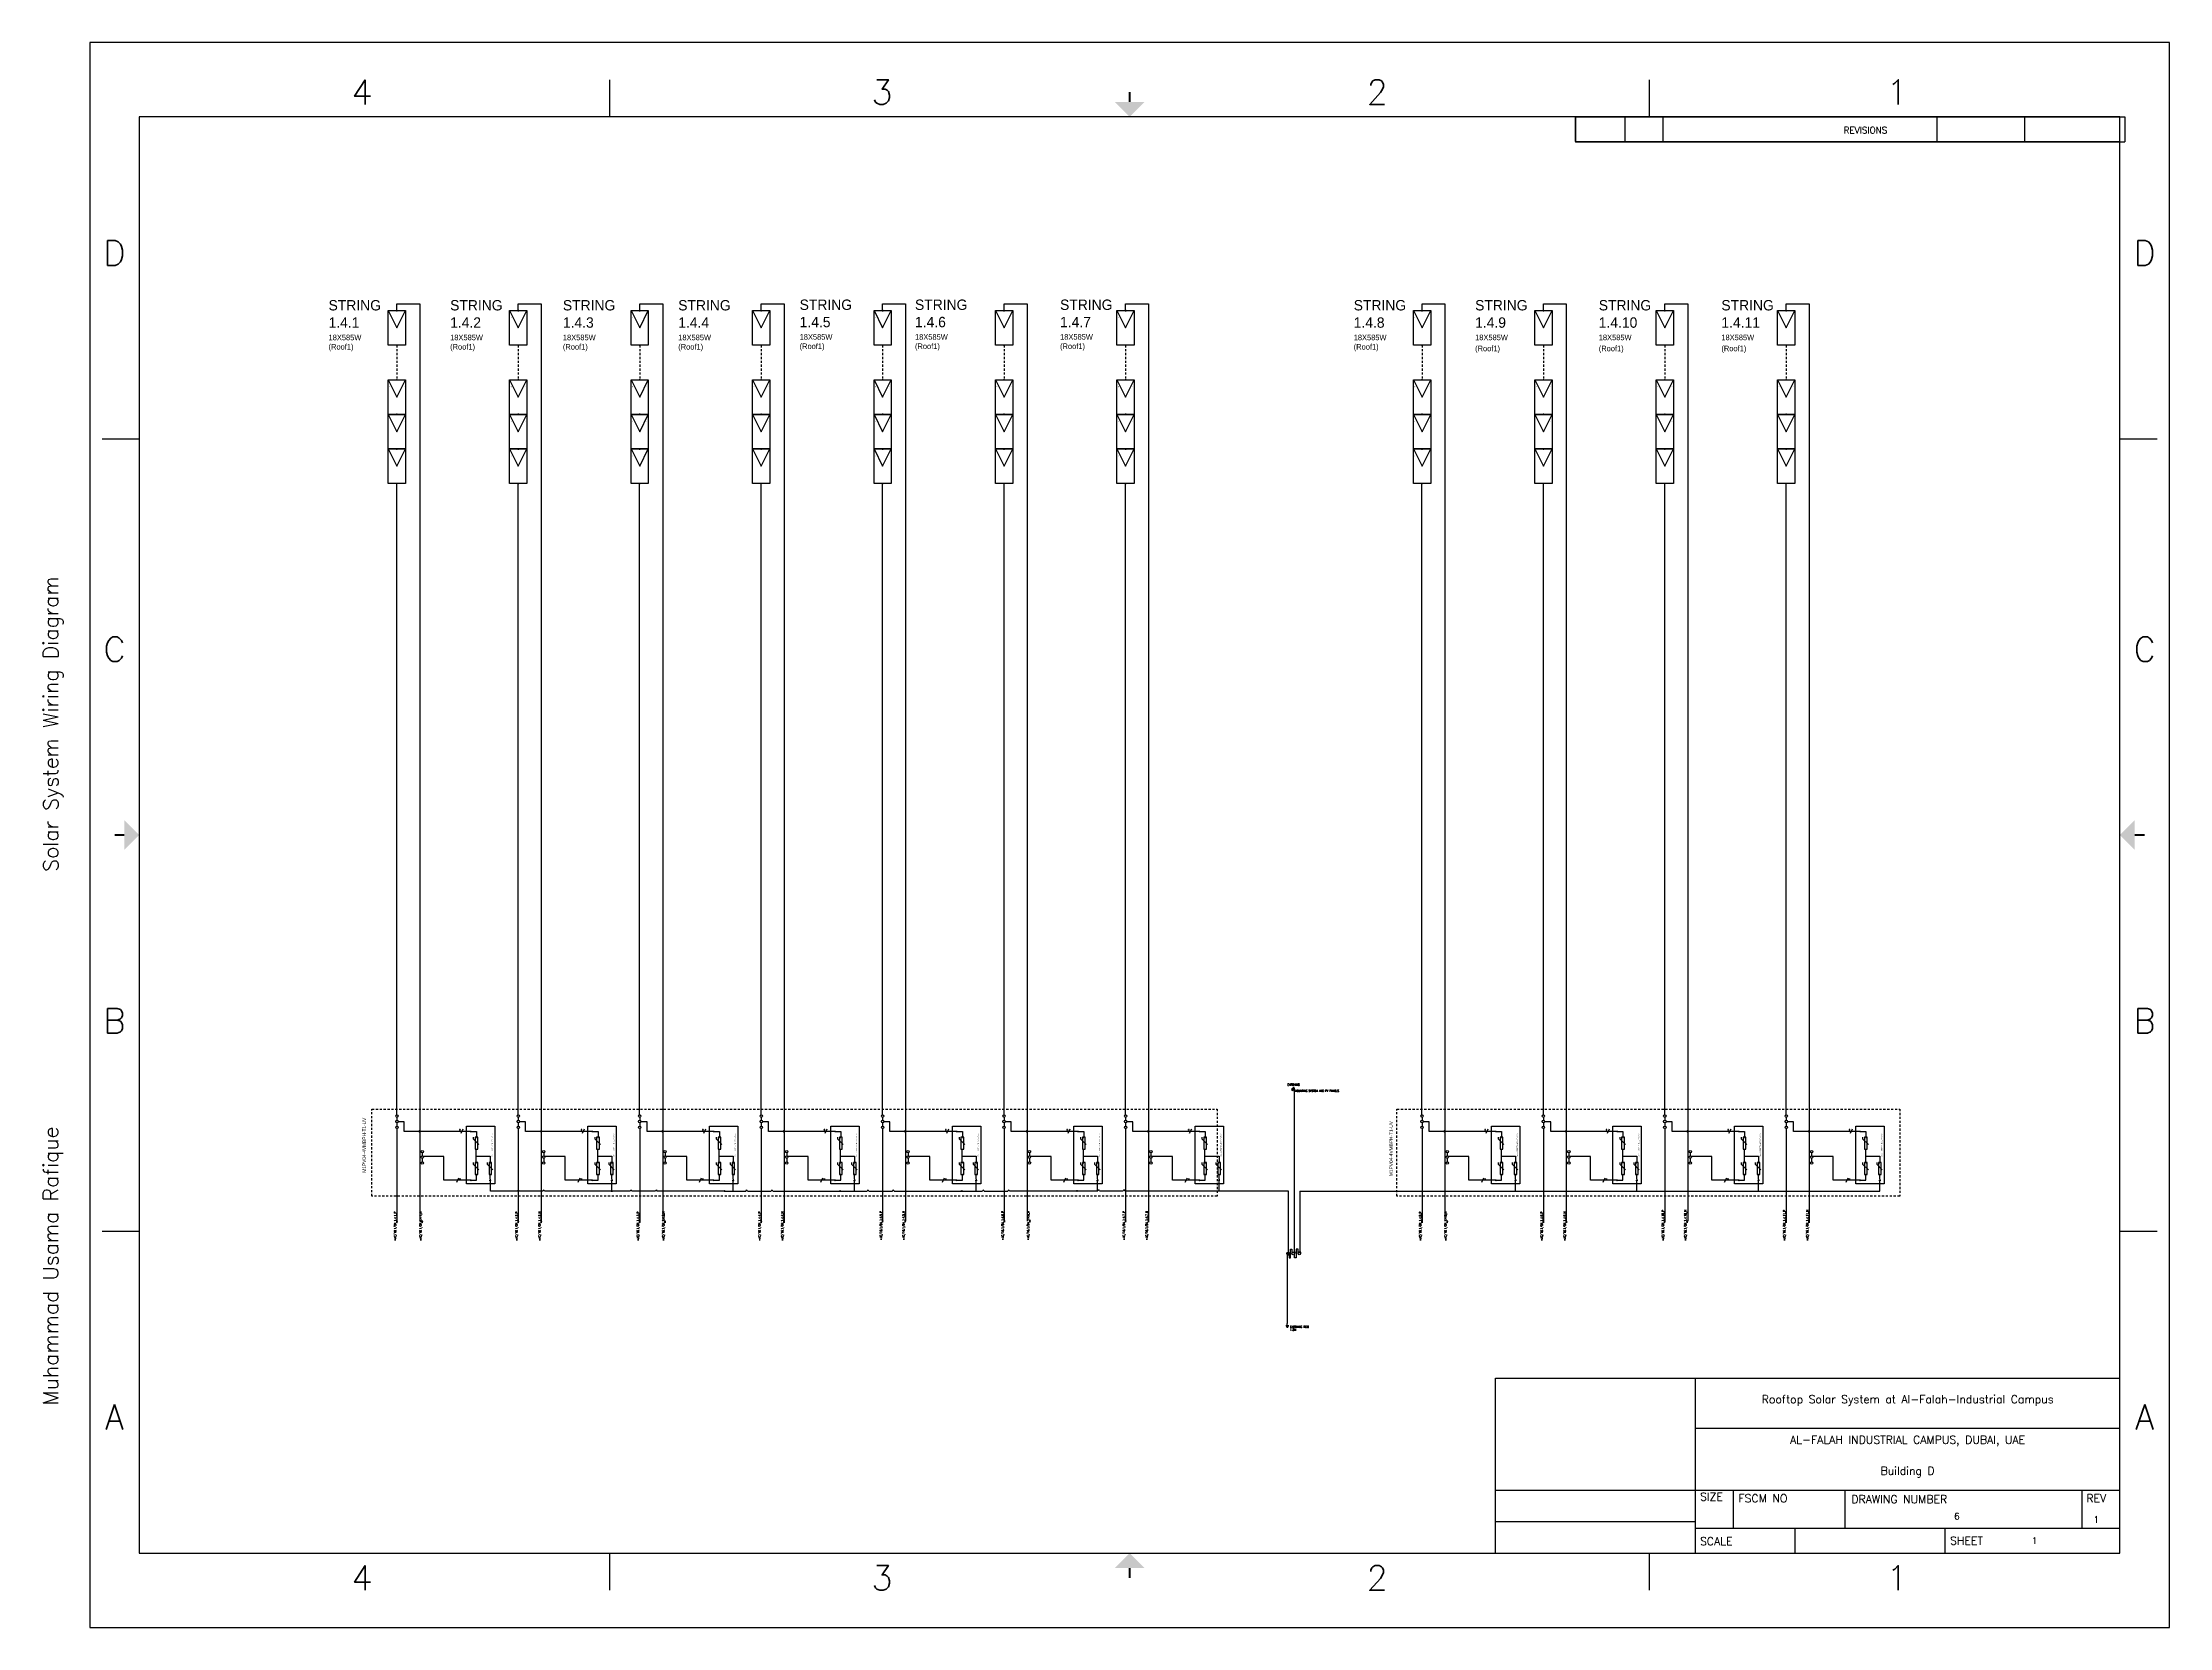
# Model space of a CAD drawing. Header units: inches. Extents: x 4 to 127, y -3 to 89.
import ezdxf
from ezdxf.enums import TextEntityAlignment as Align

# ---------------------------------------------------------------- set-up
doc = ezdxf.new("R2010")
doc.units = ezdxf.units.IN
doc.header["$MEASUREMENT"] = 0
doc.linetypes.add('HIDDEN2', pattern=[0.1875, 0.125, -0.0625])
for name, color, linetype in [('DESC', 1, 'Continuous'), ('GRN_10AWG', 3, 'Continuous'), ('GRN_4AWG', 3, 'Continuous'), ('GRN_7AWG', 3, 'Continuous'), ('GRY_20AWG', 9, 'Continuous'), ('LOCBOX', 92, 'HIDDEN2'), ('MISC', 2, 'Continuous'), ('RED_10AWG', 1, 'Continuous'), ('RED_12AWG', 1, 'Continuous'), ('SYMS', 7, 'Continuous'), ('TAGS', 51, 'Continuous'), ('TB_LABELS', 1, 'Continuous'), ('Title Block', 7, 'Continuous'), ('Viewport', 7, 'Continuous'), ('WHT_12AWG', 7, 'Continuous'), ('WIREREF', 61, 'Continuous')]:
    doc.layers.add(name, color=color, linetype=linetype)
doc.styles.add('Roman', font='romans')
doc.styles.add('WD', font='romans.shx')
doc.styles.add('WD_IEC', font='isocp2.shx', dxfattribs={"width": 0.9, "height": 4})

# ---------------------------------------------------------------- blocks, each defined once
blk = doc.blocks.new('ANSI_border_C')
for p, q in [((20.5, 0.75), (20.5, 2.5)), ((14.25, 0.75), (20.5, 0.75))]:
    blk.add_line(p, q)
at = {"layer": 'Title Block'}
for p, q in [((0, 16), (0, 0)), ((21, 16), (0, 16)), ((21, 0), (21, 16)), ((5.25, 15.25), (5.25, 15.625)), ((15.75, 15.25), (15.75, 15.625)), ((0.5, 15.25), (0.5, 0.75)), ((20.5, 15.25), (0.5, 15.25)), ((15, 15.25), (15, 15)), ((20.5, 0.75), (20.5, 15.25)), ((15, 15), (20.5, 15)), ((0.125, 12), (0.5, 12)), ((20.5, 12), (20.875, 12)), ((0.125, 4), (0.5, 4)), ((20.5, 4), (20.875, 4)), ((0.5, 0.75), (20.5, 0.75)), ((5.25, 0.375), (5.25, 0.75)), ((15.75, 0.375), (15.75, 0.75)), ((0, 0), (21, 0))]:
    blk.add_line(p, q, dxfattribs=at)
at = {"layer": 'Title Block', "const_width": 0.02}
for points in [[(10.5, 15.5), (10.5, 15.4)], [(0.25, 8), (0.35, 8)], [(20.75, 8), (20.65, 8)], [(10.5, 0.5), (10.5, 0.6)]]:
    blk.add_lwpolyline(points, dxfattribs=at)
at = {"layer": 'Title Block'}
for points in [[(10.35, 15.4), (10.65, 15.4), (10.5, 15.25)], [(0.35, 7.85), (0.35, 8.15), (0.5, 8)], [(20.65, 7.85), (20.65, 8.15), (20.5, 8)], [(10.35, 0.6), (10.65, 0.6), (10.5, 0.75)]]:
    blk.add_solid(points, dxfattribs=at)
at = {"layer": 'Title Block', "style": 'Roman'}
for s, p in [('4', (2.75, 15.5)), ('3', (8, 15.5)), ('2', (13, 15.5)), ('1', (18.25, 15.5)), ('D', (0.25, 13.875)), ('D', (20.75, 13.875)), ('C', (0.25, 9.875)), ('C', (20.75, 9.875)), ('B', (0.25, 6.125)), ('B', (20.75, 6.125)), ('A', (0.25, 2.125)), ('A', (20.75, 2.125)), ('4', (2.75, 0.5)), ('3', (8, 0.5)), ('2', (13, 0.5)), ('1', (18.25, 0.5))]:
    blk.add_text(s, height=0.25, dxfattribs=at).set_placement(p, align=Align.MIDDLE_CENTER)
blk.add_text('REVISIONS', height=0.065, dxfattribs=at).set_placement((17.71, 15.083))
blk = doc.blocks.new('JIC_border_C')
at = {"xscale": 5.726708801404052, "yscale": 5.726708801404052, "zscale": 5.726708801404052}
blk.add_blockref('ANSI_border_C', (6.5, -3), dxfattribs=at)
blk = doc.blocks.new('JIC_REVblock_C')
blk.add_line((0, 0), (0, -0.25))
at = {"layer": 'Title Block'}
for p, q in [((-5.5, 0), (-5.5, -0.25)), ((-5.5, 0), (0, 0)), ((-5, -0.25), (-5, 0)), ((-4.62, -0.25), (-4.62, 0)), ((-1.88, -0.25), (-1.88, 0)), ((-1, -0.25), (-1, 0)), ((-5.5, -0.25), (0, -0.25))]:
    blk.add_line(p, q, dxfattribs=at)
at = {"style": 'WD'}
for tag, p in [('ZONE', (-5.391, -0.16)), ('REV', (-4.92, -0.16)), ('DESCRIPTION', (-3.618, -0.16)), ('DATE', (-1.552, -0.16)), ('APPROVED', (-0.759, -0.16))]:
    blk.add_attdef(tag, p, '', height=0.065, dxfattribs=at)
at = {"style": 'WD', "flags": 1}
blk.add_attdef('WD_TB', (-4.505, -0.154), '', height=0.03, dxfattribs=at)
blk = doc.blocks.new('JIC_tblock_desc_C')
for p, q in [((0, 0), (0, 1.75)), ((-6.25, 0), (0, 0))]:
    blk.add_line(p, q)
at = {"layer": 'Title Block'}
for p, q in [((-6.25, 0), (-6.25, 1.75)), ((-6.25, 1.75), (0, 1.75)), ((-4.25, 0), (-4.25, 1.75)), ((-4.25, 1.25), (0, 1.25)), ((-6.25, 0.63), (0, 0.63)), ((-3.87, 0.25), (-3.87, 0.63)), ((-2.75, 0.25), (-2.75, 0.63)), ((-0.38, 0.25), (-0.38, 0.63)), ((-6.25, 0.315), (-4.25, 0.315)), ((-4.25, 0.25), (0, 0.25)), ((-3.25, 0), (-3.25, 0.25)), ((-1.75, 0), (-1.75, 0.25))]:
    blk.add_line(p, q, dxfattribs=at)
at = {"color": 0, "style": 'Roman', "flags": 8}
for tag, p in [('FNAME', (-20.636, 6.819)), ('REVDATE', (-20.636, 4.106)), ('USER', (-20.636, 1.477))]:
    blk.add_attdef(tag, p, '', height=0.15, rotation=90, dxfattribs=at)
at = {"style": 'WD'}
for tag, p in [('PROJDESC', (-2.125, 1.5)), ('TITLE1', (-2.125, 1.095)), ('TITLE2', (-2.125, 0.785))]:
    blk.add_attdef(tag, text='', height=0.08, dxfattribs=at).set_placement(p, align=Align.CENTER)
at = {"style": 'WD', "flags": 1}
blk.add_attdef('WD_TB', (-5.57, 0.177), '', height=0.086, dxfattribs=at)
at = {"style": 'WD'}
for tag, p in [('SIZE', (-4.162, 0.32)), ('FSCM_NO', (-3.4, 0.337)), ('DWG_NO', (-1.659, 0.337)), ('REV', (-0.265, 0.303)), ('SCALE', (-3.634, 0.069)), ('SHEET', (-0.883, 0.092))]:
    blk.add_attdef(tag, p, '', height=0.065, dxfattribs=at)
at = {"layer": 'TB_LABELS', "style": 'WD'}
for s, p in [('SIZE', (-4.204, 0.604)), ('FSCM NO', (-3.819, 0.588)), ('DRAWING NUMBER', (-2.689, 0.579)), ('REV', (-0.336, 0.588)), ('SCALE', (-4.204, 0.158)), ('SHEET', (-1.701, 0.164))]:
    blk.add_text(s, height=0.08, dxfattribs=at).set_placement(p, align=Align.TOP_LEFT)
blk = doc.blocks.new('HA1S4')
for points in [[(0, 0), (-0.03, 0), (0, -0.09), (0.03, 0), (0, 0)], [(0.02, -0.01), (-0.02, -0.01), (0, -0.06), (0.02, -0.01)]]:
    blk.add_lwpolyline(points)
at = {"style": 'WD', "flags": 1}
for tag, p in [('X2TERM01', (0, 0)), ('SIGCODE', (0.03, -0.08))]:
    blk.add_attdef(tag, p, '', height=0.01, dxfattribs=at)
at = {"style": 'WD', "width": 0.7}
for tag, p in [('DESC1', (0.09, 0.11)), ('XREF', (0.09, -0.06))]:
    blk.add_attdef(tag, p, '', height=0.125, dxfattribs=at)
at = {"style": 'WD', "width": 0.8, "flags": 8}
blk.add_attdef('WIRENO', text='', height=0.125, dxfattribs=at).set_placement((0, -0.26), align=Align.CENTER)
blk = doc.blocks.new('WDDOT')
for radius in [0.03, 0.0187, 0.00929]:
    blk.add_circle((0, 0), radius)
blk = doc.blocks.new('VT0_02')
blk.add_circle((0, 0), 0.0699)
at = {"style": 'WD', "flags": 1}
for tag, p in [('X4TERM01', (-0.07, 0)), ('X2TERM01', (0, 0.07)), ('X1TERM01', (0.07, 0)), ('X8TERM01', (0, -0.07))]:
    blk.add_attdef(tag, p, '', height=0.01, dxfattribs=at)
blk = doc.blocks.new('HA1S2')
for points in [[(0, 0), (-0.03, 0), (0, 0.09), (0.03, 0), (0, 0)], [(-0.02, 0.01), (0.02, 0.01), (0, 0.06), (-0.02, 0.01)]]:
    blk.add_lwpolyline(points)
at = {"style": 'WD', "width": 0.8, "flags": 8}
blk.add_attdef('WIRENO', text='', height=0.125, dxfattribs=at).set_placement((0, 0.15), align=Align.CENTER)
at = {"style": 'WD', "flags": 1}
for tag, p in [('X8TERM01', (0, 0)), ('SIGCODE', (0.03, 0.07))]:
    blk.add_attdef(tag, p, '', height=0.01, dxfattribs=at)
at = {"style": 'WD', "width": 0.7}
for tag, p in [('XREF', (0.08, -0.04)), ('DESC1', (0.08, -0.21))]:
    blk.add_attdef(tag, p, '', height=0.125, dxfattribs=at)
blk = doc.blocks.new('VGND2')
for p, q in [((0, -0.125), (0, 0)), ((0.09375, -0.125), (-0.09375, -0.125)), ((-0.0625, -0.171875), (0.0625, -0.171875)), ((-0.03125, -0.21875), (0.03125, -0.21875))]:
    blk.add_line(p, q)
at = {"style": 'WD', "flags": 1}
for tag in ['ASSYCODE', 'X2TERM01', 'CAT', 'FAMILY', 'MFG']:
    blk.add_attdef(tag, (0, 0), '', height=0.01, dxfattribs=at)
at = {"style": 'WD', "width": 0.8}
for tag, p in [('INST', (0.15625, 0.125)), ('LOC', (0.15625, -0.03125)), ('TAG1', (0.15625, -0.1875)), ('DESC1', (0.15625, -0.34375)), ('DESC2', (0.15625, -0.5))]:
    blk.add_attdef(tag, text='', height=0.125, dxfattribs=at).set_placement(p, align=Align.MIDDLE_LEFT)
blk = doc.blocks.new('HT0_01')
for p, q in [((-0.0625, 0.0625), (0.0625, 0.0625)), ((-0.0625, -0.0625), (-0.0625, 0.0625)), ((0.0625, 0.0625), (0.0625, -0.0625)), ((0.0625, -0.0625), (-0.0625, -0.0625))]:
    blk.add_line(p, q)
at = {"style": 'WD', "flags": 1}
for tag, p in [('X4TERM01', (-0.0625, 0)), ('X2TERM01', (0, 0.0625)), ('X1TERM01', (0.0625, 0)), ('X8TERM01', (0, -0.0625))]:
    blk.add_attdef(tag, p, '', height=0.01, dxfattribs=at)
blk = doc.blocks.new('PVM')
at = {"color": 5}
for p, q in [((2, 1), (1, 0.5)), ((1, 0.5), (2, 0))]:
    blk.add_line(p, q, dxfattribs=at)
blk.add_lwpolyline([(0, 1), (2, 1), (2, 0), (0, 0)], close=True, dxfattribs=at)
at = {"layer": 'SYMS', "color": 5, "xscale": 0.3699338068975089, "yscale": 0.3699338068975089, "zscale": 0.3699338068975089}
for p in [(0, 0.5), (2, 0.5)]:
    blk.add_blockref('HT0_01', p, dxfattribs=at)
at = {"color": 5, "char_height": 0.065, "attachment_point": 1}
for s, insert, rotation in [('+', (1.62, 0.88), 180), ('-', (1.57, 0.07), 90)]:
    blk.add_mtext_dynamic_manual_height_columns(s, width=0.0989, gutter_width=0.325, heights=[0], dxfattribs=dict(at, insert=insert, rotation=rotation))
blk = doc.blocks.new('HT0_02')
blk.add_circle((0, 0), 0.0699)
at = {"style": 'WD', "flags": 1}
for tag, p in [('X4TERM01', (-0.07, 0)), ('X2TERM01', (0, 0.07)), ('X1TERM01', (0.07, 0)), ('X8TERM01', (0, -0.07))]:
    blk.add_attdef(tag, p, '', height=0.01, dxfattribs=at)
blk = doc.blocks.new('HGND4')
for p, q in [((0, 0), (10, 0)), ((10, -4), (10, 4)), ((11, -2), (11, 2)), ((12, -1), (12, 1))]:
    blk.add_line(p, q)
blk.add_circle((10, 0), 5)
at = {"style": 'WD_IEC'}
for tag, p in [('TAG1', (2, 5)), ('INST', (2, 12)), ('LOC', (2, 8))]:
    blk.add_attdef(tag, text='', height=2.5, dxfattribs=at).set_placement(p, align=Align.RIGHT)
at = {"style": 'WD_IEC', "flags": 1}
blk.add_attdef('X4TERM01', (0, 0), '', height=0.32, dxfattribs=at)
blk = doc.blocks.new('VT0_05')
blk.add_lwpolyline([(0.1, -0.1), (0, 0.1), (-0.1, -0.1)], close=True)
at = {"style": 'WD', "flags": 1}
for tag, p in [('X2TERM01', (0, 0.1)), ('X1TERM01', (0, 0)), ('X4TERM01', (0, 0)), ('X8TERM01', (0, -0.1))]:
    blk.add_attdef(tag, p, '', height=0.01, dxfattribs=at)
blk = doc.blocks.new('Lightening Surge Arrestor')
at = {"color": 5}
for p, q in [((0.5, 2.92), (0.5, 2.83)), ((0.5, 2.83), (0.83, 2.5)), ((0.5, 1.46), (0.5, 1.37)), ((0.5, 1.37), (0.83, 1.04)), ((1.31, 1.46), (1.31, 1.37)), ((1.31, 1.37), (1.63, 1.04))]:
    blk.add_line(p, q, dxfattribs=at)
for points in [[(0.11, 3.57), (1.75, 3.57), (1.75, 0.22), (0.11, 0.22)], [(0.77, 2.92), (0.61, 2.92), (0.61, 2.23), (0.77, 2.23)], [(0.77, 1.46), (0.61, 1.46), (0.61, 0.76), (0.77, 0.76)], [(1.57, 1.46), (1.42, 1.46), (1.42, 0.76), (1.57, 0.76)]]:
    blk.add_lwpolyline(points, close=True, dxfattribs=at)
at = {"layer": 'GRY_20AWG'}
blk.add_line((1.49, 0.5), (1.49, 0.47), dxfattribs=at)
at = {"layer": 'RED_12AWG'}
for p, q in [((0.38, 3.25), (0.69, 3.25)), ((0.69, 2.92), (0.68, 2.92)), ((0.69, 3.25), (0.69, 2.93)), ((0.68, 1.46), (0.68, 2.23)), ((0.68, 1.83), (1.49, 1.83)), ((0.69, 1.46), (0.68, 1.46)), ((1.49, 1.83), (1.49, 1.47)), ((0.38, 0.43), (0.69, 0.43)), ((0.69, 0.43), (0.69, 0.77)), ((1.49, 0.5), (1.49, 0.76))]:
    blk.add_line(p, q, dxfattribs=at)
at = {"layer": 'SYMS'}
for name, p, xscale, yscale, zscale in [('HT0_02', (0.36, 3.25), 0.3314421991292846, 0.3314421991292846, 0.3314421991292846), ('VT0_05', (0.69, 2.92), 0.1052161047490845, 0.1052161047490845, 0.1052161047490845), ('VT0_05', (0.69, 1.46), 0.1052161047490845, 0.1052161047490845, 0.1052161047490845), ('HT0_02', (0.69, 1.46), 0.01504368401050088, 0.01504368401050088, 0.01504368401050088), ('VT0_05', (1.49, 1.46), 0.1052161047490845, 0.1052161047490845, 0.1052161047490845), ('HT0_02', (0.36, 0.43), 0.3314421991292846, 0.3314421991292846, 0.3314421991292846)]:
    blk.add_blockref(name, p, dxfattribs=dict(at, xscale=xscale, yscale=yscale, zscale=zscale))
at = {"layer": 'SYMS', "xscale": -0.1052161047490845, "yscale": 0.1052161047490845, "zscale": 0.1052161047490845, "rotation": 180}
for p in [(0.69, 2.23), (0.69, 0.77), (1.49, 0.77)]:
    blk.add_blockref('VT0_05', p, dxfattribs=at)
at = {"layer": 'SYMS'}
ref = blk.add_blockref('HGND4', (1.49, 0.47), dxfattribs=dict(at, xscale=0.005, yscale=0.005, zscale=0.005, rotation=270))
ref.add_attrib('TAG1', 'PE', dxfattribs={"layer": 'TAGS', "height": 0.0125, "rotation": 270, "style": 'WD_IEC'}).set_placement((1.51, 0.46), align=Align.RIGHT)
at = {"color": 5, "insert": (1.57, 1.8), "char_height": 0.065, "attachment_point": 1, "rotation": 90}
blk.add_mtext_dynamic_manual_height_columns('VAL-1.15-T1/T2-1000DC-PV/2+V', width=1.8749, gutter_width=0.325, heights=[0], dxfattribs=at)
for tag, p in [('+', (0.45, 3.31)), ('-', (0.46, 0.49))]:
    blk.add_attdef(tag, p, '', height=0.065)
at = {"color": 5}
blk.add_attdef('VAL-1.15-T1/T2-1000DC-PV/2+V', (1.65, 1.8), '', height=0.065, rotation=90, dxfattribs=at)
blk = doc.blocks.new('HW01')
for p, q in [((0.06, 0.12), (-0.06, -0.12)), ((0.03, 0), (-0.03, 0))]:
    blk.add_line(p, q)
at = {"style": 'WD', "width": 0.8}
blk.add_attdef('TAG1', text='', height=0.125, dxfattribs=at).set_placement((-0.03, 0.03), align=Align.RIGHT)
at = {"style": 'WD', "width": 0.7, "flags": 1}
for tag, p in [('INST', (0, 0.36)), ('LOC', (0, 0.19)), ('DESC1', (0, -0.46)), ('DESC2', (0, -0.61)), ('XREF', (0, -0.3))]:
    blk.add_attdef(tag, text='', height=0.125, dxfattribs=at).set_placement(p, align=Align.CENTER)
at = {"style": 'WD', "flags": 1}
for tag, p in [('X4TERM01', (-0.03, 0)), ('X1TERM01', (0.03, 0))]:
    blk.add_attdef(tag, p, '', height=0.0125, dxfattribs=at)
at = {"linetype": 'Continuous', "style": 'WD', "flags": 9}
blk.add_attdef('ASSYCODE', text='', height=0.01, dxfattribs=at).set_placement((0.03, 0.04), align=Align.CENTER)
at = {"style": 'WD'}
for tag, p in [('X2LINK', (0, 0.12)), ('X8LINK', (0, -0.12))]:
    blk.add_attdef(tag, p, '', height=0.01, dxfattribs=at)
at = {"style": 'WD', "flags": 9}
blk.add_attdef('FAMILY', text='', height=0.01, dxfattribs=at).set_placement((0.02, 0.12), align=Align.CENTER)
at = {"style": 'WD', "width": 0.8}
blk.add_attdef('RATING1', (0.09, 0.03), '', height=0.125, dxfattribs=at)
at = {"style": 'WD', "width": 0.8, "flags": 1}
blk.add_attdef('MFG', text='', height=0.0938, dxfattribs=at).set_placement((-0.12, -0.03), align=Align.TOP_RIGHT)
blk.add_attdef('CAT', text='', height=0.0938, dxfattribs=at).set_placement((0.03, -0.03), align=Align.TOP_LEFT)

msp = doc.modelspace()

# ---------------------------------------------------------------- linework, layer by layer
at = {"layer": 'GRN_10AWG'}
for p, q in [((29.67, 22.23), (29.67, 22.83)), ((31.23, 22.23), (29.67, 22.23)), ((32.7, 22.23), (31.33, 22.23)), ((36.69, 22.23), (32.8, 22.23)), ((36.69, 22.23), (36.69, 22.83)), ((37.75, 22.23), (36.69, 22.23)), ((39.22, 22.23), (37.85, 22.23)), ((43.21, 22.23), (39.32, 22.23)), ((43.21, 22.23), (44.43, 22.23)), ((43.71, 22.23), (43.71, 22.83)), ((44.53, 22.23), (45.9, 22.23)), ((46, 22.23), (51.45, 22.23)), ((50.73, 22.23), (50.73, 22.83)), ((51.55, 22.23), (52.91, 22.23)), ((53.01, 22.23), (58.12, 22.23)), ((57.76, 22.23), (57.76, 22.83)), ((58.22, 22.23), (59.59, 22.23)), ((59.69, 22.24), (63.58, 22.24)), ((63.58, 22.24), (64.79, 22.24)), ((64.78, 22.23), (64.78, 22.83)), ((64.89, 22.24), (66.26, 22.24)), ((66.36, 22.24), (70.25, 22.24)), ((70.25, 22.24), (75.79, 22.24)), ((76.48, 22.23), (110.01, 22.23)), ((88.94, 22.23), (88.94, 22.83)), ((95.97, 22.23), (95.97, 22.83)), ((102.99, 22.23), (102.99, 22.83)), ((110.01, 22.23), (110.01, 22.83))]:
    msp.add_line(p, q, dxfattribs=at)
for centre in [(31.28, 22.23), (32.75, 22.23), (37.8, 22.23), (39.27, 22.23), (44.48, 22.23), (45.95, 22.23), (51.5, 22.23), (52.96, 22.23), (58.17, 22.23), (59.64, 22.23), (64.84, 22.24), (66.31, 22.24)]:
    msp.add_arc(centre, 0.05, 0, 180, dxfattribs=at)
at = {"layer": 'GRN_4AWG'}
for p, q in [((75.79, 22.24), (75.79, 18.62)), ((76.48, 22.23), (76.48, 18.69)), ((75.75, 18.62), (75.75, 14.57)), ((75.79, 18.55), (75.75, 18.55)), ((75.86, 18.62), (75.86, 18.37)), ((76.09, 18.69), (76.16, 18.69)), ((76.16, 18.37), (76.16, 18.62)), ((76.44, 18.69), (76.34, 18.69)), ((76.37, 18.62), (76.37, 18.87)), ((76.54, 18.69), (76.44, 18.69)), ((76.54, 18.62), (76.54, 18.69)), ((75.86, 18.37), (75.94, 18.37)), ((76.26, 18.37), (76.16, 18.37))]:
    msp.add_line(p, q, dxfattribs=at)
at = {"layer": 'GRN_7AWG'}
for p, q in [((76.16, 18.69), (76.16, 28.1)), ((75.94, 18.37), (75.94, 18.87)), ((75.94, 18.87), (76.02, 18.87)), ((76.02, 18.87), (76.02, 18.62)), ((76.37, 18.87), (76.26, 18.87)), ((76.26, 18.87), (76.26, 18.37))]:
    msp.add_line(p, q, dxfattribs=at)
at = {"layer": 'LOCBOX', "color": 1}
for points in [[(22.82, 26.97), (71.69, 26.97), (71.69, 21.94), (22.82, 21.94)], [(82.09, 26.97), (111.16, 26.97), (111.16, 21.94), (82.09, 21.94)]]:
    msp.add_lwpolyline(points, close=True, dxfattribs=at)
at = {"layer": 'RED_10AWG'}
for p, q in [((24.26, 73.15), (24.26, 73.52)), ((24.26, 73.52), (25.58, 73.52)), ((25.58, 73.52), (25.58, 25.73)), ((31.28, 73.15), (31.28, 73.52)), ((31.28, 73.52), (32.61, 73.52)), ((32.61, 73.52), (32.61, 25.73)), ((38.3, 73.15), (38.3, 73.52)), ((38.3, 73.52), (39.63, 73.52)), ((39.63, 73.52), (39.63, 25.73)), ((45.33, 73.15), (45.33, 73.52)), ((45.33, 73.52), (46.65, 73.52)), ((46.65, 73.52), (46.65, 25.73)), ((52.35, 73.15), (52.35, 73.52)), ((52.35, 73.52), (53.67, 73.52)), ((53.67, 73.52), (53.67, 25.73)), ((59.37, 73.15), (59.37, 73.52)), ((59.37, 73.52), (60.7, 73.52)), ((60.7, 73.52), (60.7, 25.73)), ((66.4, 73.15), (66.4, 73.52)), ((66.4, 73.52), (67.72, 73.52)), ((67.72, 73.52), (67.72, 25.73)), ((83.54, 73.15), (83.54, 73.52)), ((83.54, 73.52), (84.86, 73.52)), ((84.86, 73.52), (84.86, 25.73)), ((90.56, 73.15), (90.56, 73.52)), ((90.56, 73.52), (91.88, 73.52)), ((91.88, 73.52), (91.88, 25.73)), ((97.58, 73.15), (97.58, 73.52)), ((97.58, 73.52), (98.91, 73.52)), ((98.91, 73.52), (98.91, 25.73)), ((104.6, 73.15), (104.6, 73.52)), ((104.6, 73.52), (105.93, 73.52)), ((105.93, 73.52), (105.93, 25.73)), ((24.24, 63.11), (24.24, 26.63)), ((31.26, 63.11), (31.26, 26.63)), ((38.28, 63.11), (38.28, 26.63)), ((45.3, 63.11), (45.3, 26.63)), ((52.33, 63.11), (52.33, 26.63)), ((59.35, 63.11), (59.35, 26.63)), ((66.37, 63.11), (66.37, 26.63)), ((83.51, 63.11), (83.51, 26.63)), ((90.54, 63.11), (90.54, 26.63)), ((97.56, 63.11), (97.56, 26.63)), ((104.58, 63.11), (104.58, 26.63)), ((76.11, 28.08), (76.11, 28.17)), ((76.14, 28.08), (76.11, 28.08)), ((24.26, 26.49), (24.26, 26.32)), ((24.26, 26.18), (24.26, 25.98)), ((24.26, 25.84), (24.26, 20.49)), ((24.68, 26.24), (24.33, 26.24)), ((24.68, 25.68), (24.68, 26.24)), ((31.28, 26.49), (31.28, 26.32)), ((31.28, 26.18), (31.28, 25.98)), ((31.28, 25.84), (31.28, 20.49)), ((31.7, 26.24), (31.35, 26.24)), ((31.7, 25.68), (31.7, 26.24)), ((38.3, 26.49), (38.3, 26.32)), ((38.3, 26.18), (38.3, 25.98)), ((38.3, 25.84), (38.3, 20.49)), ((38.73, 26.24), (38.37, 26.24)), ((38.73, 25.68), (38.73, 26.24)), ((45.33, 26.49), (45.33, 26.32)), ((45.33, 26.18), (45.33, 25.98)), ((45.33, 25.84), (45.33, 20.49)), ((45.75, 26.24), (45.4, 26.24)), ((45.75, 25.68), (45.75, 26.24)), ((52.35, 26.49), (52.35, 26.32)), ((52.35, 26.18), (52.35, 25.98)), ((52.35, 25.84), (52.35, 20.49)), ((52.77, 26.24), (52.42, 26.24)), ((52.77, 25.68), (52.77, 26.24)), ((59.37, 26.49), (59.37, 26.32)), ((59.37, 26.18), (59.37, 25.98)), ((59.37, 25.84), (59.37, 20.49)), ((59.79, 26.24), (59.44, 26.24)), ((59.79, 25.68), (59.79, 26.24)), ((66.4, 26.49), (66.4, 26.32)), ((66.4, 26.18), (66.4, 25.98)), ((66.4, 25.84), (66.4, 20.49)), ((66.82, 26.24), (66.47, 26.24)), ((66.82, 25.68), (66.82, 26.24)), ((83.54, 26.49), (83.54, 26.32)), ((83.54, 26.18), (83.54, 25.98)), ((83.54, 25.84), (83.54, 20.49)), ((83.96, 26.24), (83.61, 26.24)), ((83.96, 25.68), (83.96, 26.24)), ((90.56, 26.49), (90.56, 26.32)), ((90.56, 26.18), (90.56, 25.98)), ((90.56, 25.84), (90.56, 20.49)), ((90.98, 26.24), (90.63, 26.24)), ((90.98, 25.68), (90.98, 26.24)), ((97.58, 26.49), (97.58, 26.32)), ((97.58, 26.18), (97.58, 25.98)), ((97.58, 25.84), (97.58, 20.49)), ((98, 26.24), (97.65, 26.24)), ((98, 25.68), (98, 26.24)), ((104.6, 26.49), (104.6, 26.32)), ((104.6, 26.18), (104.6, 25.98)), ((104.6, 25.84), (104.6, 20.49)), ((105.03, 26.24), (104.67, 26.24)), ((105.03, 25.68), (105.03, 26.24)), ((27.97, 25.68), (24.68, 25.68)), ((25.58, 25.63), (25.58, 20.49)), ((28.53, 25.68), (28.04, 25.68)), ((35, 25.68), (31.7, 25.68)), ((32.61, 25.63), (32.61, 20.49)), ((35.56, 25.68), (35.06, 25.68)), ((42.02, 25.68), (38.73, 25.68)), ((39.63, 25.63), (39.63, 20.49)), ((42.58, 25.68), (42.08, 25.68)), ((49.04, 25.68), (45.75, 25.68)), ((46.65, 25.63), (46.65, 20.49)), ((49.6, 25.68), (49.11, 25.68)), ((56.07, 25.68), (52.77, 25.68)), ((53.67, 25.63), (53.67, 20.49)), ((56.62, 25.68), (56.13, 25.68)), ((63.09, 25.68), (59.79, 25.68)), ((60.7, 25.63), (60.7, 20.49)), ((63.65, 25.68), (63.15, 25.68)), ((70.11, 25.68), (66.82, 25.68)), ((67.72, 25.63), (67.72, 20.49)), ((70.67, 25.68), (70.17, 25.68)), ((87.25, 25.68), (83.96, 25.68)), ((84.86, 25.63), (84.86, 20.49)), ((87.81, 25.68), (87.31, 25.68)), ((94.27, 25.68), (90.98, 25.68)), ((91.88, 25.63), (91.88, 20.49)), ((94.83, 25.68), (94.34, 25.68)), ((101.3, 25.68), (98, 25.68)), ((98.91, 25.63), (98.91, 20.49)), ((101.86, 25.68), (101.36, 25.68)), ((108.32, 25.68), (105.03, 25.68)), ((105.93, 25.63), (105.93, 20.49)), ((108.88, 25.68), (108.38, 25.68)), ((25.73, 24.43), (25.73, 24.26)), ((25.73, 24.12), (25.73, 23.92)), ((26.98, 24.22), (25.8, 24.22)), ((26.98, 22.85), (26.98, 24.22)), ((32.75, 24.43), (32.75, 24.26)), ((32.75, 24.12), (32.75, 23.92)), ((34, 24.22), (32.82, 24.22)), ((34, 22.85), (34, 24.22)), ((39.77, 24.43), (39.77, 24.26)), ((39.77, 24.12), (39.77, 23.92)), ((41.02, 24.22), (39.84, 24.22)), ((41.02, 22.85), (41.02, 24.22)), ((46.8, 24.43), (46.8, 24.26)), ((46.8, 24.12), (46.8, 23.92)), ((48.05, 24.22), (46.87, 24.22)), ((48.05, 22.85), (48.05, 24.22)), ((53.82, 24.43), (53.82, 24.26)), ((53.82, 24.12), (53.82, 23.92)), ((55.07, 24.22), (53.89, 24.22)), ((55.07, 22.85), (55.07, 24.22)), ((60.84, 24.43), (60.84, 24.26)), ((60.84, 24.12), (60.84, 23.92)), ((62.09, 24.22), (60.91, 24.22)), ((62.09, 22.85), (62.09, 24.22)), ((67.86, 24.43), (67.86, 24.26)), ((67.86, 24.12), (67.86, 23.92)), ((69.11, 24.22), (67.93, 24.22)), ((69.11, 22.85), (69.11, 24.22)), ((85, 24.43), (85, 24.26)), ((85, 24.12), (85, 23.92)), ((86.25, 24.22), (85.07, 24.22)), ((86.25, 22.85), (86.25, 24.22)), ((92.03, 24.43), (92.03, 24.26)), ((92.03, 24.12), (92.03, 23.92)), ((93.28, 24.22), (92.1, 24.22)), ((93.28, 22.85), (93.28, 24.22)), ((99.05, 24.43), (99.05, 24.26)), ((99.05, 24.12), (99.05, 23.92)), ((100.3, 24.22), (99.12, 24.22)), ((100.3, 22.85), (100.3, 24.22)), ((106.07, 24.43), (106.07, 24.26)), ((106.07, 24.12), (106.07, 23.92)), ((107.32, 24.22), (106.14, 24.22)), ((107.32, 22.85), (107.32, 24.22)), ((27.72, 22.85), (26.98, 22.85)), ((28.53, 22.85), (27.79, 22.85)), ((34.75, 22.85), (34, 22.85)), ((35.56, 22.85), (34.81, 22.85)), ((41.77, 22.85), (41.02, 22.85)), ((42.58, 22.85), (41.83, 22.85)), ((48.79, 22.85), (48.05, 22.85)), ((49.6, 22.85), (48.85, 22.85)), ((55.82, 22.85), (55.07, 22.85)), ((56.62, 22.85), (55.88, 22.85)), ((62.84, 22.85), (62.09, 22.85)), ((63.65, 22.85), (62.9, 22.85)), ((69.86, 22.85), (69.11, 22.85)), ((70.67, 22.85), (69.92, 22.85)), ((71.8, 22.23), (71.8, 22.83)), ((87, 22.85), (86.25, 22.85)), ((87.81, 22.85), (87.06, 22.85)), ((94.02, 22.85), (93.28, 22.85)), ((94.83, 22.85), (94.09, 22.85)), ((101.05, 22.85), (100.3, 22.85)), ((101.86, 22.85), (101.11, 22.85)), ((108.07, 22.85), (107.32, 22.85)), ((108.88, 22.85), (108.13, 22.85)), ((25.58, 20.49), (25.73, 20.49))]:
    msp.add_line(p, q, dxfattribs=at)
at = {"layer": 'RED_10AWG', "linetype": 'HIDDEN2'}
for p, q in [((24.26, 71.13), (24.26, 69.13)), ((31.28, 71.13), (31.28, 69.13)), ((38.3, 71.13), (38.3, 69.13)), ((45.33, 71.13), (45.33, 69.13)), ((52.35, 71.13), (52.35, 69.13)), ((59.37, 71.13), (59.37, 69.13)), ((66.4, 71.13), (66.4, 69.13)), ((83.54, 71.13), (83.54, 69.13)), ((90.56, 71.13), (90.56, 69.13)), ((97.58, 71.13), (97.58, 69.13)), ((104.6, 71.13), (104.6, 69.13))]:
    msp.add_line(p, q, dxfattribs=at)
at = {"layer": 'WHT_12AWG'}
for centre in [(25.58, 25.68), (32.61, 25.68), (39.63, 25.68), (46.65, 25.68), (53.67, 25.68), (60.7, 25.68), (67.72, 25.68), (84.86, 25.68), (91.88, 25.68), (98.91, 25.68), (105.93, 25.68)]:
    msp.add_arc(centre, 0.05, 90, 270, dxfattribs=at)

# ---------------------------------------------------------------- block references
at = {"xscale": 5.777177524552554, "yscale": 5.777177524552554, "zscale": 5.777177524552554}
msp.add_blockref('JIC_REVblock_C', (124.18, 84.33), dxfattribs=at)
ref = msp.add_blockref('JIC_tblock_desc_C', (123.9, 1.3), dxfattribs=dict(xscale=5.777177524552554, yscale=5.777177524552554, zscale=5.777177524552554))
ref.add_attrib('SHEET', '1', (118.8, 1.83), dxfattribs={"height": 0.376, "style": 'WD'})
ref.add_attrib('REV', '1', (122.37, 3.05), dxfattribs={"height": 0.376, "style": 'WD'})
ref.add_attrib('DWG_NO', '6', (114.31, 3.24), dxfattribs={"height": 0.376, "style": 'WD'})
ref.add_attrib('TITLE2', 'Building D', dxfattribs={"height": 0.462, "style": 'WD'}).set_placement((111.62, 5.83), align=Align.CENTER)
ref.add_attrib('TITLE1', 'AL-FALAH INDUSTRIAL CAMPUS, DUBAI, UAE', dxfattribs={"height": 0.4622, "style": 'WD'}).set_placement((111.62, 7.62), align=Align.CENTER)
ref.add_attrib('PROJDESC', 'Rooftop Solar System at Al-Falah-Industrial Campus', dxfattribs={"height": 0.4622, "style": 'WD'}).set_placement((111.62, 9.96), align=Align.CENTER)
ref.add_attrib('USER', 'Muhammad Usama Rafique', (4.68, 9.83), dxfattribs={"color": 0, "height": 0.8666, "rotation": 90, "style": 'Roman', "flags": 8})
ref.add_attrib('FNAME', 'Solar System Wiring Diagram', (4.68, 40.69), dxfattribs={"color": 0, "height": 0.8666, "rotation": 90, "style": 'Roman', "flags": 8})
for p in [(28.17, 22.42), (35.2, 22.42), (42.22, 22.42), (49.24, 22.42), (56.27, 22.42), (63.29, 22.42), (70.31, 22.42), (87.45, 22.42), (94.47, 22.42), (101.5, 22.42), (108.52, 22.42)]:
    msp.add_blockref('Lightening Surge Arrestor', p)
at = {"layer": 'GRN_10AWG'}
for p in [(36.69, 22.23), (43.21, 22.23), (49.89, 22.23), (56.92, 22.23), (63.58, 22.24)]:
    msp.add_blockref('WDDOT', p, dxfattribs=at)
at = {"layer": 'SYMS', "rotation": 90}
for name, p in [('PVM', (24.76, 71.13)), ('PVM', (31.78, 71.13)), ('PVM', (38.8, 71.13)), ('PVM', (45.83, 71.13)), ('PVM', (52.85, 71.13)), ('PVM', (59.87, 71.13)), ('PVM', (66.9, 71.13)), ('PVM', (84.04, 71.13)), ('PVM', (91.06, 71.13)), ('PVM', (98.08, 71.13)), ('PVM', (105.1, 71.13)), ('PVM', (24.76, 67.13)), ('PVM', (31.78, 67.13)), ('PVM', (38.8, 67.13)), ('PVM', (45.83, 67.13)), ('PVM', (52.85, 67.13)), ('PVM', (59.87, 67.13)), ('PVM', (66.9, 67.13)), ('PVM', (84.04, 67.13)), ('PVM', (91.06, 67.13)), ('PVM', (98.08, 67.13)), ('PVM', (105.1, 67.13)), ('PVM', (24.76, 65.13)), ('PVM', (31.78, 65.13)), ('PVM', (38.8, 65.13)), ('PVM', (45.83, 65.13)), ('PVM', (52.85, 65.13)), ('PVM', (59.87, 65.13)), ('PVM', (66.9, 65.13)), ('PVM', (84.04, 65.13)), ('PVM', (91.06, 65.13)), ('PVM', (98.08, 65.13)), ('PVM', (105.1, 65.13)), ('PVM', (24.76, 63.13)), ('PVM', (31.78, 63.13)), ('PVM', (38.8, 63.13)), ('PVM', (45.83, 63.13)), ('PVM', (52.85, 63.13)), ('PVM', (59.87, 63.13)), ('PVM', (66.9, 63.13)), ('PVM', (84.04, 63.13)), ('PVM', (91.06, 63.13)), ('PVM', (98.08, 63.13)), ('PVM', (105.1, 63.13)), ('VT0_02', (76.09, 28.1)), ('VT0_02', (75.79, 18.62)), ('VT0_02', (76.09, 18.62)), ('VT0_02', (76.44, 18.62))]:
    msp.add_blockref(name, p, dxfattribs=at)
at = {"layer": 'SYMS'}
ref = msp.add_blockref('HA1S2', (76.11, 28.17), dxfattribs=at)
ref.add_attrib('DESC1', 'MOUNTING SYSTEM AND PV PANELS', (76.19, 27.96), dxfattribs={"layer": 'DESC', "height": 0.125, "style": 'WD', "width": 0.7})
ref.add_attrib('WIRENO', 'EARTHING', dxfattribs={"layer": 'WIREREF', "height": 0.125, "style": 'WD', "width": 0.8, "flags": 8}).set_placement((76.11, 28.32), align=Align.CENTER)
for name, p in [('VT0_02', (24.26, 26.56)), ('VT0_02', (24.26, 26.25)), ('VT0_02', (24.26, 25.91)), ('VT0_02', (31.28, 26.56)), ('VT0_02', (31.28, 26.25)), ('VT0_02', (31.28, 25.91)), ('VT0_02', (38.3, 26.56)), ('VT0_02', (38.3, 26.25)), ('VT0_02', (38.3, 25.91)), ('VT0_02', (45.33, 26.56)), ('VT0_02', (45.33, 26.25)), ('VT0_02', (45.33, 25.91)), ('VT0_02', (52.35, 26.56)), ('VT0_02', (52.35, 26.25)), ('VT0_02', (52.35, 25.91)), ('VT0_02', (59.37, 26.56)), ('VT0_02', (59.37, 26.25)), ('VT0_02', (59.37, 25.91)), ('VT0_02', (66.4, 26.56)), ('VT0_02', (66.4, 26.25)), ('VT0_02', (66.4, 25.91)), ('VT0_02', (83.54, 26.56)), ('VT0_02', (83.54, 26.25)), ('VT0_02', (83.54, 25.91)), ('VT0_02', (90.56, 26.56)), ('VT0_02', (90.56, 26.25)), ('VT0_02', (90.56, 25.91)), ('VT0_02', (97.58, 26.56)), ('VT0_02', (97.58, 26.25)), ('VT0_02', (97.58, 25.91)), ('VT0_02', (104.6, 26.56)), ('VT0_02', (104.6, 26.25)), ('VT0_02', (104.6, 25.91)), ('VT0_02', (25.73, 24.5)), ('VT0_02', (25.73, 24.19)), ('VT0_02', (25.73, 23.85)), ('VT0_02', (32.75, 24.5)), ('VT0_02', (32.75, 24.19)), ('VT0_02', (32.75, 23.85)), ('VT0_02', (39.77, 24.5)), ('VT0_02', (39.77, 24.19)), ('VT0_02', (39.77, 23.85)), ('VT0_02', (46.8, 24.5)), ('VT0_02', (46.8, 24.19)), ('VT0_02', (46.8, 23.85)), ('VT0_02', (53.82, 24.5)), ('VT0_02', (53.82, 24.19)), ('VT0_02', (53.82, 23.85)), ('VT0_02', (60.84, 24.5)), ('VT0_02', (60.84, 24.19)), ('VT0_02', (60.84, 23.85)), ('VT0_02', (67.86, 24.5)), ('VT0_02', (67.86, 24.19)), ('VT0_02', (67.86, 23.85)), ('VT0_02', (85, 24.5)), ('VT0_02', (85, 24.19)), ('VT0_02', (85, 23.85)), ('VT0_02', (92.03, 24.5)), ('VT0_02', (92.03, 24.19)), ('VT0_02', (92.03, 23.85)), ('VT0_02', (99.05, 24.5)), ('VT0_02', (99.05, 24.19)), ('VT0_02', (99.05, 23.85)), ('VT0_02', (106.07, 24.5)), ('VT0_02', (106.07, 24.19)), ('VT0_02', (106.07, 23.85)), ('WDDOT', (75.79, 18.55)), ('WDDOT', (76.16, 18.69)), ('WDDOT', (76.48, 18.69))]:
    msp.add_blockref(name, p, dxfattribs=at)
ref = msp.add_blockref('HW01', (28.01, 25.68), dxfattribs=at)
ref.add_attrib('TAG1', '+', dxfattribs={"layer": 'TAGS', "height": 0.125, "style": 'WD', "width": 0.8}).set_placement((27.97, 25.71), align=Align.RIGHT)
ref = msp.add_blockref('HW01', (35.03, 25.68), dxfattribs=at)
ref.add_attrib('TAG1', '+', dxfattribs={"layer": 'TAGS', "height": 0.125, "style": 'WD', "width": 0.8}).set_placement((35, 25.71), align=Align.RIGHT)
ref = msp.add_blockref('HW01', (42.05, 25.68), dxfattribs=at)
ref.add_attrib('TAG1', '+', dxfattribs={"layer": 'TAGS', "height": 0.125, "style": 'WD', "width": 0.8}).set_placement((42.02, 25.71), align=Align.RIGHT)
ref = msp.add_blockref('HW01', (49.07, 25.68), dxfattribs=at)
ref.add_attrib('TAG1', '+', dxfattribs={"layer": 'TAGS', "height": 0.125, "style": 'WD', "width": 0.8}).set_placement((49.04, 25.71), align=Align.RIGHT)
ref = msp.add_blockref('HW01', (56.1, 25.68), dxfattribs=at)
ref.add_attrib('TAG1', '+', dxfattribs={"layer": 'TAGS', "height": 0.125, "style": 'WD', "width": 0.8}).set_placement((56.07, 25.71), align=Align.RIGHT)
ref = msp.add_blockref('HW01', (63.12, 25.68), dxfattribs=at)
ref.add_attrib('TAG1', '+', dxfattribs={"layer": 'TAGS', "height": 0.125, "style": 'WD', "width": 0.8}).set_placement((63.09, 25.71), align=Align.RIGHT)
ref = msp.add_blockref('HW01', (70.14, 25.68), dxfattribs=at)
ref.add_attrib('TAG1', '+', dxfattribs={"layer": 'TAGS', "height": 0.125, "style": 'WD', "width": 0.8}).set_placement((70.11, 25.71), align=Align.RIGHT)
ref = msp.add_blockref('HW01', (87.28, 25.68), dxfattribs=at)
ref.add_attrib('TAG1', '+', dxfattribs={"layer": 'TAGS', "height": 0.125, "style": 'WD', "width": 0.8}).set_placement((87.25, 25.71), align=Align.RIGHT)
ref = msp.add_blockref('HW01', (94.31, 25.68), dxfattribs=at)
ref.add_attrib('TAG1', '+', dxfattribs={"layer": 'TAGS', "height": 0.125, "style": 'WD', "width": 0.8}).set_placement((94.27, 25.71), align=Align.RIGHT)
ref = msp.add_blockref('HW01', (101.33, 25.68), dxfattribs=at)
ref.add_attrib('TAG1', '+', dxfattribs={"layer": 'TAGS', "height": 0.125, "style": 'WD', "width": 0.8}).set_placement((101.3, 25.71), align=Align.RIGHT)
ref = msp.add_blockref('HW01', (108.35, 25.68), dxfattribs=at)
ref.add_attrib('TAG1', '+', dxfattribs={"layer": 'TAGS', "height": 0.125, "style": 'WD', "width": 0.8}).set_placement((108.32, 25.71), align=Align.RIGHT)
ref = msp.add_blockref('HW01', (27.76, 22.85), dxfattribs=at)
ref.add_attrib('RATING1', '-', (27.85, 22.88), dxfattribs={"layer": 'MISC', "height": 0.125, "style": 'WD', "width": 0.8})
ref = msp.add_blockref('HW01', (34.78, 22.85), dxfattribs=at)
ref.add_attrib('RATING1', '-', (34.87, 22.88), dxfattribs={"layer": 'MISC', "height": 0.125, "style": 'WD', "width": 0.8})
ref = msp.add_blockref('HW01', (41.8, 22.85), dxfattribs=at)
ref.add_attrib('RATING1', '-', (41.89, 22.88), dxfattribs={"layer": 'MISC', "height": 0.125, "style": 'WD', "width": 0.8})
ref = msp.add_blockref('HW01', (48.82, 22.85), dxfattribs=at)
ref.add_attrib('RATING1', '-', (48.92, 22.88), dxfattribs={"layer": 'MISC', "height": 0.125, "style": 'WD', "width": 0.8})
ref = msp.add_blockref('HW01', (55.85, 22.85), dxfattribs=at)
ref.add_attrib('RATING1', '-', (55.94, 22.88), dxfattribs={"layer": 'MISC', "height": 0.125, "style": 'WD', "width": 0.8})
ref = msp.add_blockref('HW01', (62.87, 22.85), dxfattribs=at)
ref.add_attrib('RATING1', '-', (62.96, 22.88), dxfattribs={"layer": 'MISC', "height": 0.125, "style": 'WD', "width": 0.8})
ref = msp.add_blockref('HW01', (69.89, 22.85), dxfattribs=at)
ref.add_attrib('RATING1', '-', (69.99, 22.88), dxfattribs={"layer": 'MISC', "height": 0.125, "style": 'WD', "width": 0.8})
ref = msp.add_blockref('HW01', (87.03, 22.85), dxfattribs=at)
ref.add_attrib('RATING1', '-', (87.13, 22.88), dxfattribs={"layer": 'MISC', "height": 0.125, "style": 'WD', "width": 0.8})
ref = msp.add_blockref('HW01', (94.05, 22.85), dxfattribs=at)
ref.add_attrib('RATING1', '-', (94.15, 22.88), dxfattribs={"layer": 'MISC', "height": 0.125, "style": 'WD', "width": 0.8})
ref = msp.add_blockref('HW01', (101.08, 22.85), dxfattribs=at)
ref.add_attrib('RATING1', '-', (101.17, 22.88), dxfattribs={"layer": 'MISC', "height": 0.125, "style": 'WD', "width": 0.8})
ref = msp.add_blockref('HW01', (108.1, 22.85), dxfattribs=at)
ref.add_attrib('RATING1', '-', (108.19, 22.88), dxfattribs={"layer": 'MISC', "height": 0.125, "style": 'WD', "width": 0.8})
at = {"layer": 'SYMS', "color": 1}
ref = msp.add_blockref('HA1S4', (97.57, 20.49), dxfattribs=at)
ref.add_attrib('WIRENO', '=AC/16.1/04_1.4.10_P', dxfattribs={"layer": 'WIREREF', "color": 1, "height": 0.125, "rotation": 90, "style": 'WD', "width": 0.8, "flags": 8}).set_placement((97.57, 19.36), align=Align.BOTTOM_LEFT)
ref = msp.add_blockref('HA1S4', (98.87, 20.49), dxfattribs=at)
ref.add_attrib('WIRENO', '=AC/16.1/04_1.4.10_N', dxfattribs={"layer": 'WIREREF', "color": 1, "height": 0.125, "rotation": 90, "style": 'WD', "width": 0.8, "flags": 8}).set_placement((98.87, 19.36), align=Align.BOTTOM_LEFT)
ref = msp.add_blockref('HA1S4', (104.59, 20.49), dxfattribs=at)
ref.add_attrib('WIRENO', '=AC/16.1/04_1.4.11_P', dxfattribs={"layer": 'WIREREF', "color": 1, "height": 0.125, "rotation": 90, "style": 'WD', "width": 0.8, "flags": 8}).set_placement((104.59, 19.36), align=Align.BOTTOM_LEFT)
ref = msp.add_blockref('HA1S4', (105.92, 20.49), dxfattribs=at)
ref.add_attrib('WIRENO', '=AC/16.1/04_1.4.11_N', dxfattribs={"layer": 'WIREREF', "color": 1, "height": 0.125, "rotation": 90, "style": 'WD', "width": 0.8, "flags": 8}).set_placement((105.92, 19.36), align=Align.BOTTOM_LEFT)
ref = msp.add_blockref('HA1S4', (24.26, 20.49), dxfattribs=at)
ref.add_attrib('WIRENO', '=AC/16.1/04_1.4.1_P', dxfattribs={"layer": 'WIREREF', "color": 0, "height": 0.125, "rotation": 90, "style": 'WD', "width": 0.8, "flags": 8}).set_placement((24.26, 19.36), align=Align.BOTTOM_LEFT)
ref = msp.add_blockref('HA1S4', (25.73, 20.49), dxfattribs=at)
ref.add_attrib('WIRENO', '=AC/16.1/04_1.4.1_N', dxfattribs={"layer": 'WIREREF', "color": 0, "height": 0.125, "rotation": 90, "style": 'WD', "width": 0.8, "flags": 8}).set_placement((25.73, 19.36), align=Align.BOTTOM_LEFT)
ref = msp.add_blockref('HA1S4', (31.28, 20.49), dxfattribs=at)
ref.add_attrib('WIRENO', '=AC/16.1/04_1.4.2_P', dxfattribs={"layer": 'WIREREF', "color": 1, "height": 0.125, "rotation": 90, "style": 'WD', "width": 0.8, "flags": 8}).set_placement((31.28, 19.36), align=Align.BOTTOM_LEFT)
ref = msp.add_blockref('HA1S4', (32.61, 20.49), dxfattribs=at)
ref.add_attrib('WIRENO', '=AC/16.1/04_1.4.2_N', dxfattribs={"layer": 'WIREREF', "color": 1, "height": 0.125, "rotation": 90, "style": 'WD', "width": 0.8, "flags": 8}).set_placement((32.61, 19.36), align=Align.BOTTOM_LEFT)
ref = msp.add_blockref('HA1S4', (38.3, 20.49), dxfattribs=at)
ref.add_attrib('WIRENO', '=AC/16.1/04_1.4.3_P', dxfattribs={"layer": 'WIREREF', "color": 1, "height": 0.125, "rotation": 90, "style": 'WD', "width": 0.8, "flags": 8}).set_placement((38.3, 19.36), align=Align.BOTTOM_LEFT)
ref = msp.add_blockref('HA1S4', (39.77, 20.49), dxfattribs=at)
ref.add_attrib('WIRENO', '=AC/16.1/04_1.4.3_N', dxfattribs={"layer": 'WIREREF', "color": 1, "height": 0.125, "rotation": 90, "style": 'WD', "width": 0.8, "flags": 8}).set_placement((39.77, 19.36), align=Align.BOTTOM_LEFT)
ref = msp.add_blockref('HA1S4', (45.33, 20.49), dxfattribs=at)
ref.add_attrib('WIRENO', '=AC/16.1/04_1.4.4_P', dxfattribs={"layer": 'WIREREF', "color": 1, "height": 0.125, "rotation": 90, "style": 'WD', "width": 0.8, "flags": 8}).set_placement((45.33, 19.36), align=Align.BOTTOM_LEFT)
ref = msp.add_blockref('HA1S4', (46.65, 20.49), dxfattribs=at)
ref.add_attrib('WIRENO', '=AC/16.1/04_1.4.4_N', dxfattribs={"layer": 'WIREREF', "color": 1, "height": 0.125, "rotation": 90, "style": 'WD', "width": 0.8, "flags": 8}).set_placement((46.65, 19.36), align=Align.BOTTOM_LEFT)
ref = msp.add_blockref('HA1S4', (52.35, 20.53), dxfattribs=at)
ref.add_attrib('WIRENO', '=AC/16.1/04_1.4.5_P', dxfattribs={"layer": 'WIREREF', "color": 1, "height": 0.125, "rotation": 90, "style": 'WD', "width": 0.8, "flags": 8}).set_placement((52.35, 19.39), align=Align.BOTTOM_LEFT)
ref = msp.add_blockref('HA1S4', (53.66, 20.53), dxfattribs=at)
ref.add_attrib('WIRENO', '=AC/16.1/04_1.4.5_N', dxfattribs={"layer": 'WIREREF', "color": 1, "height": 0.125, "rotation": 90, "style": 'WD', "width": 0.8, "flags": 8}).set_placement((53.66, 19.39), align=Align.BOTTOM_LEFT)
ref = msp.add_blockref('HA1S4', (59.39, 20.53), dxfattribs=at)
ref.add_attrib('WIRENO', '=AC/16.1/04_1.4.6_P', dxfattribs={"layer": 'WIREREF', "color": 1, "height": 0.125, "rotation": 90, "style": 'WD', "width": 0.8, "flags": 8}).set_placement((59.39, 19.39), align=Align.BOTTOM_LEFT)
ref = msp.add_blockref('HA1S4', (60.86, 20.53), dxfattribs=at)
ref.add_attrib('WIRENO', '=AC/16.1/04_1.4.6_N', dxfattribs={"layer": 'WIREREF', "color": 1, "height": 0.125, "rotation": 90, "style": 'WD', "width": 0.8, "flags": 8}).set_placement((60.86, 19.39), align=Align.BOTTOM_LEFT)
ref = msp.add_blockref('HA1S4', (66.4, 20.53), dxfattribs=at)
ref.add_attrib('WIRENO', '=AC/16.1/04_1.4.7_P', dxfattribs={"layer": 'WIREREF', "color": 1, "height": 0.125, "rotation": 90, "style": 'WD', "width": 0.8, "flags": 8}).set_placement((66.4, 19.39), align=Align.BOTTOM_LEFT)
ref = msp.add_blockref('HA1S4', (67.72, 20.53), dxfattribs=at)
ref.add_attrib('WIRENO', '=AC/16.1/04_1.4.7_N', dxfattribs={"layer": 'WIREREF', "color": 1, "height": 0.125, "rotation": 90, "style": 'WD', "width": 0.8, "flags": 8}).set_placement((67.72, 19.39), align=Align.BOTTOM_LEFT)
ref = msp.add_blockref('HA1S4', (83.54, 20.49), dxfattribs=at)
ref.add_attrib('WIRENO', '=AC/16.1/04_1.4.8_P', dxfattribs={"layer": 'WIREREF', "color": 1, "height": 0.125, "rotation": 90, "style": 'WD', "width": 0.8, "flags": 8}).set_placement((83.54, 19.36), align=Align.BOTTOM_LEFT)
ref = msp.add_blockref('HA1S4', (85, 20.49), dxfattribs=at)
ref.add_attrib('WIRENO', '=AC/16.1/04_1.4.8_N', dxfattribs={"layer": 'WIREREF', "color": 1, "height": 0.125, "rotation": 90, "style": 'WD', "width": 0.8, "flags": 8}).set_placement((85, 19.36), align=Align.BOTTOM_LEFT)
ref = msp.add_blockref('HA1S4', (90.56, 20.49), dxfattribs=at)
ref.add_attrib('WIRENO', '=AC/16.1/04_1.4.9_P', dxfattribs={"layer": 'WIREREF', "color": 1, "height": 0.125, "rotation": 90, "style": 'WD', "width": 0.8, "flags": 8}).set_placement((90.56, 19.36), align=Align.BOTTOM_LEFT)
ref = msp.add_blockref('HA1S4', (91.89, 20.49), dxfattribs=at)
ref.add_attrib('WIRENO', '=AC/16.1/04_1.4.9_N', dxfattribs={"layer": 'WIREREF', "color": 1, "height": 0.125, "rotation": 90, "style": 'WD', "width": 0.8, "flags": 8}).set_placement((91.89, 19.36), align=Align.BOTTOM_LEFT)
at = {"layer": 'SYMS'}
ref = msp.add_blockref('VGND2', (75.75, 14.57), dxfattribs=at)
ref.add_attrib('TAG1', 'EARTHING ROD ', dxfattribs={"layer": 'TAGS', "height": 0.125, "style": 'WD', "width": 0.8}).set_placement((75.91, 14.38), align=Align.MIDDLE_LEFT)
ref.add_attrib('DESC1', '1.5M', dxfattribs={"layer": 'DESC', "height": 0.125, "style": 'WD', "width": 0.8}).set_placement((75.91, 14.22), align=Align.MIDDLE_LEFT)
at = {"layer": 'Viewport'}
msp.add_blockref('JIC_border_C', (0, 0), dxfattribs=at)

# ---------------------------------------------------------------- texts
at = {"color": 240, "true_color": 0xed1f24}
for s, p in [('STRING', (86.61, 73.14)), ('1.4.9', (86.61, 72.14)), ('STRING', (93.76, 73.14)), ('1.4.10', (93.76, 72.14)), ('STRING', (100.85, 73.14)), ('1.4.11', (100.85, 72.14))]:
    msp.add_text(s, height=0.6, dxfattribs=at).set_placement(p)
at = {"color": 18, "true_color": 0x000000}
for s, p in [('18X585W', (86.61, 71.42)), ('18X585W', (93.76, 71.42)), ('18X585W', (100.85, 71.42)), ('(Roof1)', (86.61, 70.78)), ('(Roof1)', (93.76, 70.78)), ('(Roof1)', (100.85, 70.78))]:
    msp.add_text(s, height=0.323, dxfattribs=at).set_placement(p)
at = {"char_height": 0.6, "attachment_point": 1}
for s, insert in [('{\\C240;\\c2367469;STRING 1.4.1^J\\H0.53846x;\\C256;\\c0;18X585W^J(Roof1)}', (20.31, 73.74)), ('{\\C240;\\c2367469;STRING 1.4.2^J\\H0.53846x;\\C256;\\c0;18X585W^J(Roof1)}', (27.34, 73.74)), ('{\\C240;\\c2367469;STRING 1.4.3^J\\H0.53846x;\\C256;\\c0;18X585W^J(Roof1)}', (33.86, 73.74)), ('{\\C240;\\c2367469;STRING 1.4.4^J\\H0.53846x;\\C256;\\c0;18X585W^J(Roof1)}', (40.53, 73.74)), ('{\\C240;\\c2367469;STRING 1.4.5^J\\H0.53846x;\\C256;\\c0;18X585W^J(Roof1)}', (47.55, 73.77)), ('{\\C240;\\c2367469;STRING 1.4.6^J\\H0.53846x;\\C256;\\c0;18X585W^J(Roof1)}', (54.22, 73.77)), ('{\\C240;\\c2367469;STRING 1.4.7^J\\H0.53846x;\\C256;\\c0;18X585W^J(Roof1)}', (62.61, 73.77)), ('{\\C240;\\c2367469;STRING 1.4.8^J\\H0.53846x;\\C256;\\c0;18X585W^J(Roof1)}', (79.59, 73.74))]:
    msp.add_mtext_dynamic_manual_height_columns(s, width=1.9107, gutter_width=0.325, heights=[0], dxfattribs=dict(at, insert=insert))
at = {"layer": 'LOCBOX', "color": 1}
msp.add_text('M1PV04-4VMBPH-T1-UV', height=0.2, rotation=90, dxfattribs=at).set_placement((22.37, 26.47), align=Align.MIDDLE_RIGHT)
msp.add_text('M1PV04-4VMBPH-T1-UV', height=0.2, rotation=90, dxfattribs=at).set_placement((81.91, 26.27), align=Align.BOTTOM_RIGHT)

doc.saveas('drawing.dxf')
